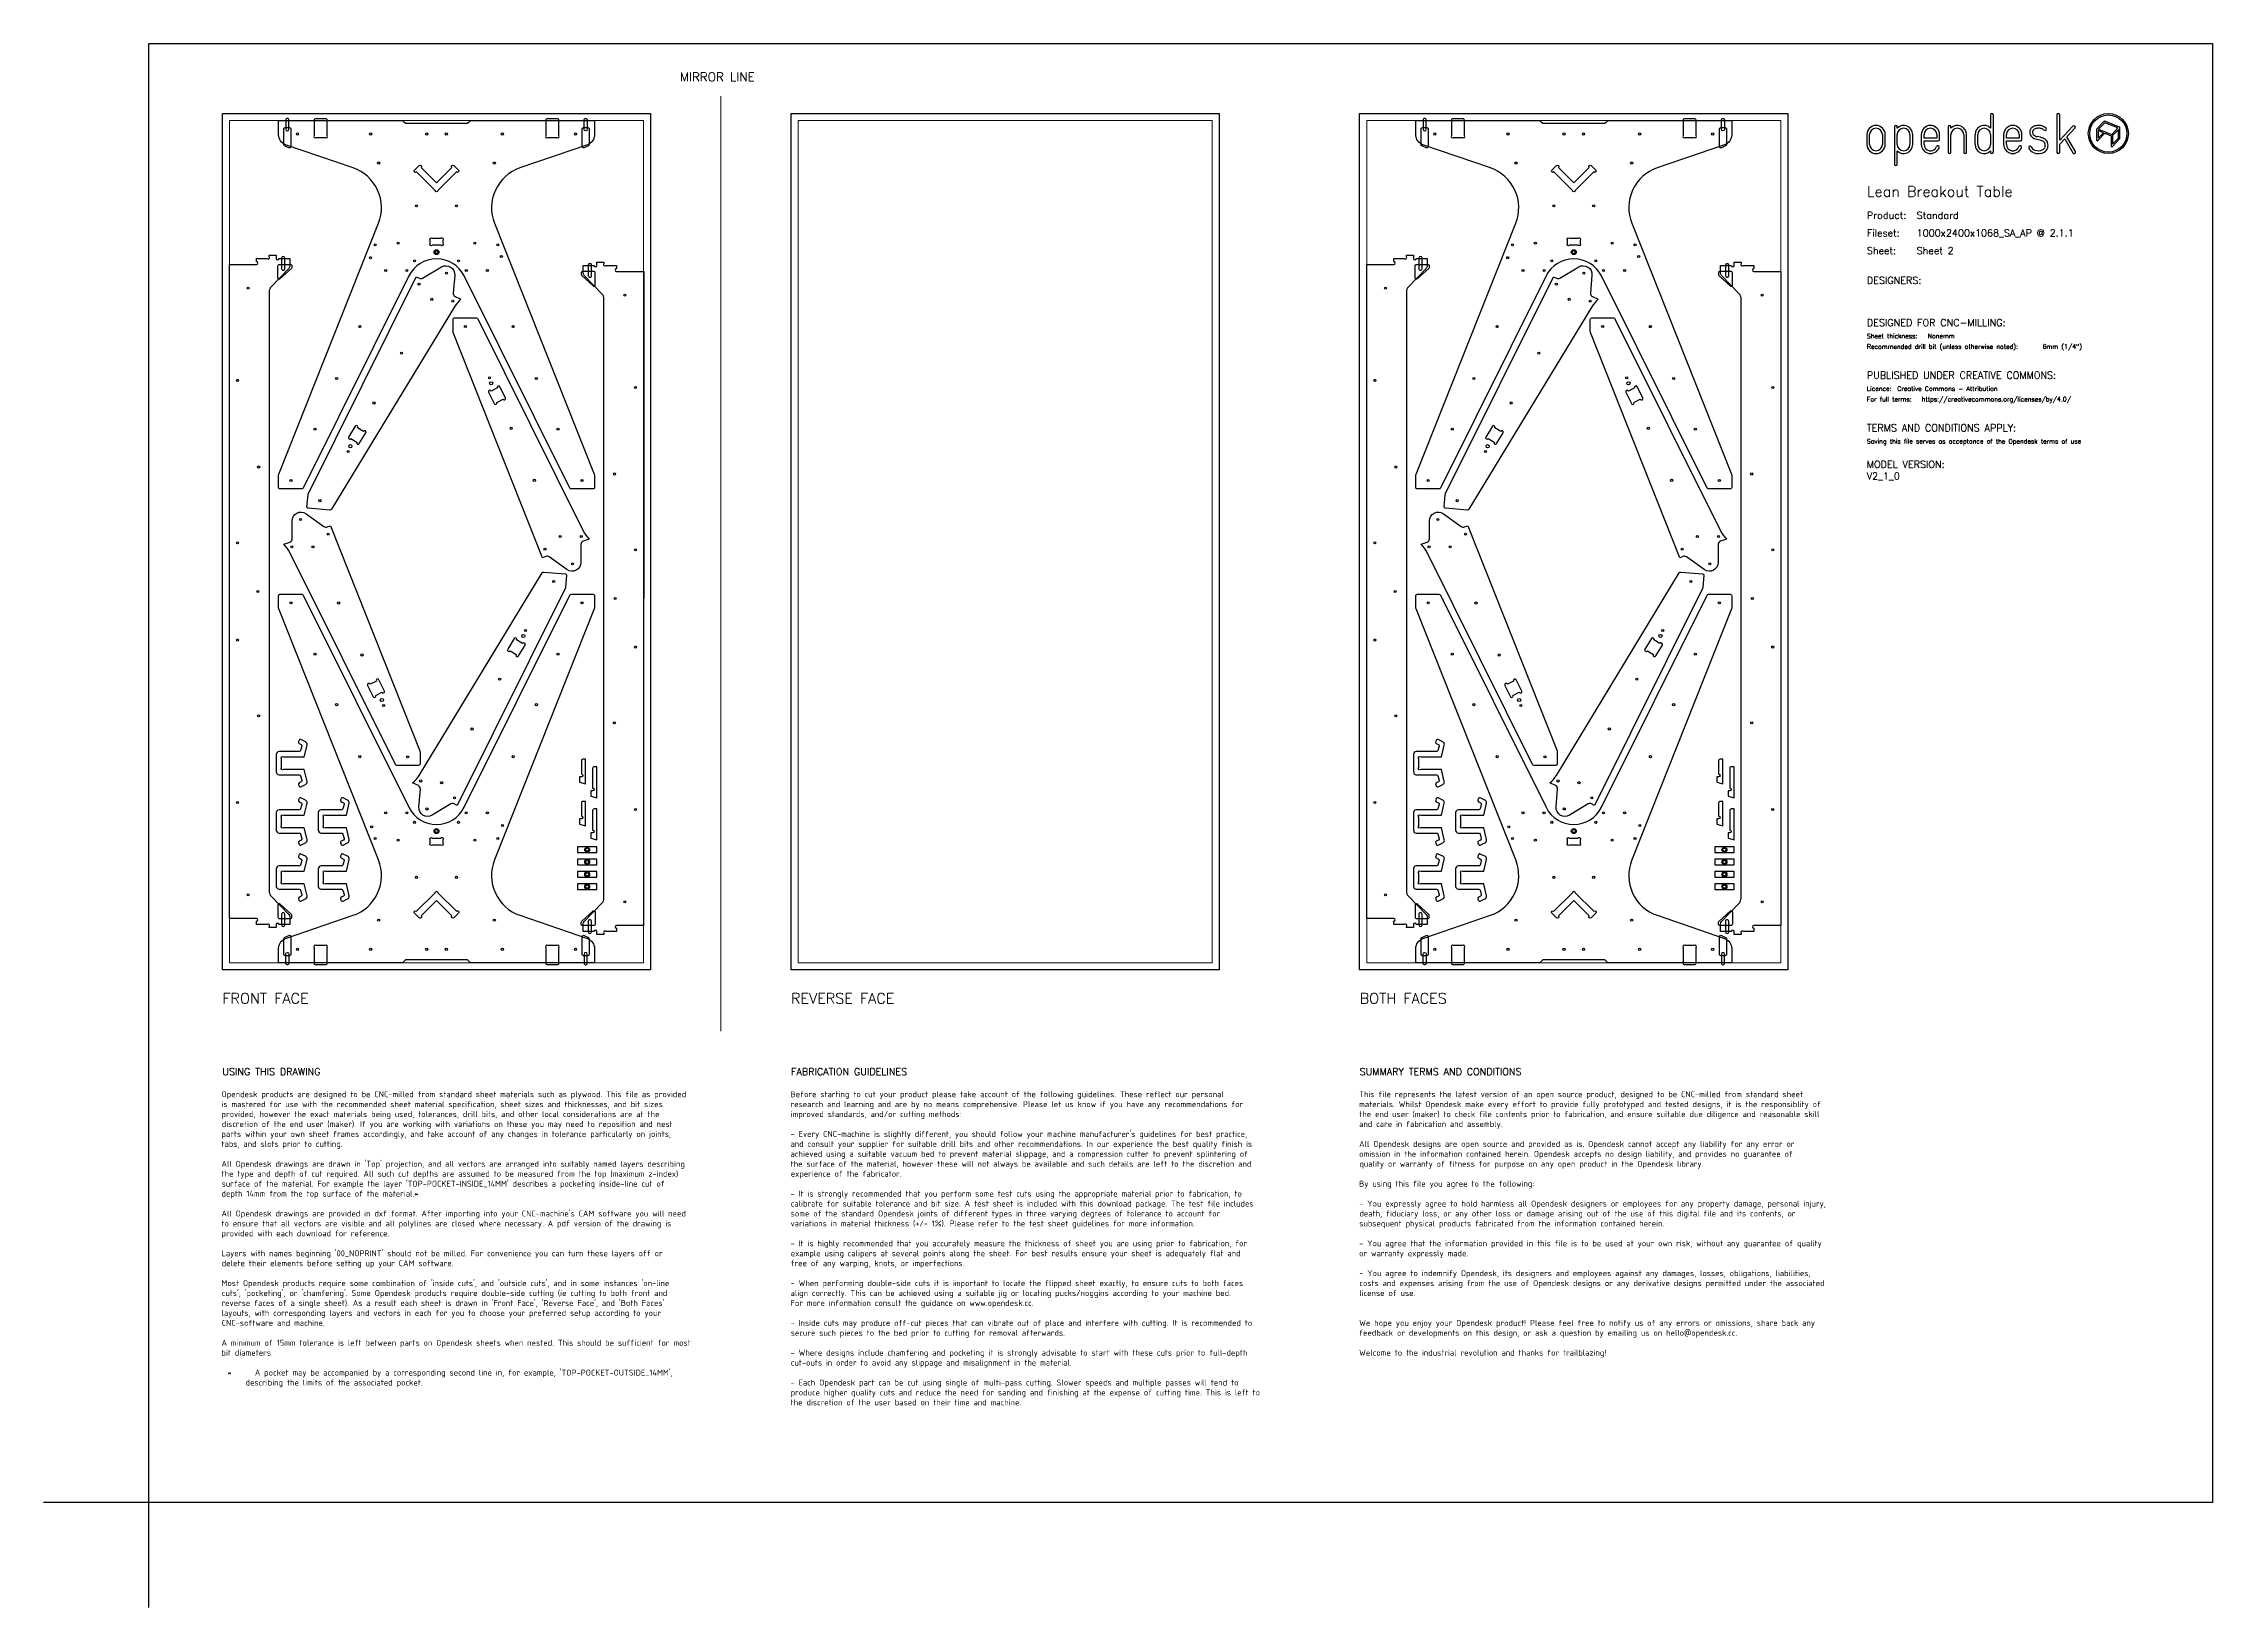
# Model space of a CAD drawing. Header units: millimetres. Extents: x -300 to 5880, y -300 to 4158.
import ezdxf
from ezdxf.enums import TextEntityAlignment as Align

# ---------------------------------------------------------------- set-up
doc = ezdxf.new("R2010")
doc.units = ezdxf.units.MM
doc.layers.add('00-NOPRINT_TEXT', color=7, linetype='Continuous', lineweight=25)
doc.layers.add('00_NOPRINT_TOLERANCE', color=7, linetype='Continuous', lineweight=5)
for name, color, linetype, lineweight, true_color in [('BOARD_$TH-NOMINAL', 3, 'Continuous', 30, 0x00ff00), ('TOP-CUT-INSIDE_18.000MM', 1, 'Continuous', 25, 0xff1c00), ('TOP-CUT-OUTSIDE_18.000MM', 220, 'Continuous', 25, 0xff00d1), ('TOP-HOLE-6.000MM-DIAM_14.000MM', 220, 'Continuous', 25, 0xff00c7), ('TOP-HOLE-9.000MM-DIAM_14.000MM', 220, 'Continuous', 25, 0xff00c7), ('TOP-HOLE-9.000MM-DIAM_18.000MM', 3, 'Continuous', 25, 0x00ff0c), ('TOP-POCKET-INSIDE_12.000MM', 140, 'Continuous', 25, 0x00b1ff), ('TOP-POCKET-INSIDE_2.000MM', 110, 'Continuous', 25, 0x00ff94), ('TOP-POCKET-INSIDE_4.000MM', 160, 'Continuous', 25, 0x0026ff), ('TOP-POCKET-INSIDE_9.000MM', 60, 'Continuous', 25, 0xb0ff00)]:
    doc.layers.add(name, color=color, linetype=linetype, lineweight=lineweight, true_color=true_color)
doc.styles.add('OD-ISOCP-17_221', font='isocp.shx')
doc.styles.add('OD-ISOCP-17_222', font='isocp.shx')
doc.styles.add('OD-ISOCP-17_223', font='isocp.shx')
doc.styles.add('OD-ISOCP-17_224', font='isocp.shx')
doc.styles.add('OD-ISOCP-17_225', font='isocp.shx')
doc.styles.add('OD-ISOCP-17_226', font='isocp.shx')
doc.styles.add('OD-ISOCP-17_227', font='isocp.shx')
doc.styles.add('OD-ISOCP-17_228', font='isocp.shx')
doc.styles.add('OD-ISOCP-17_229', font='isocp.shx')
doc.styles.add('OD-ISOCP-17_230', font='isocp.shx')
doc.styles.add('OD-ISOCP-17_231', font='isocp.shx')
doc.styles.add('OD-ISOCP-17_232', font='isocp.shx')
doc.styles.add('OD-ISOCP-17_233', font='isocp.shx')
doc.styles.add('OD-ISOCP-17_234', font='isocp.shx')
doc.styles.add('OD-ISOCP-17_235', font='isocp.shx')
doc.styles.add('OD-ISOCP-17_236', font='isocp.shx')
doc.styles.add('OD-ISOCP-17_237', font='isocp.shx')
doc.styles.add('OD-ISOCP-17_238', font='isocp.shx')
doc.styles.add('OD-ISOCP-17_239', font='isocp.shx')
doc.styles.add('OD-ISOCP-17_240', font='isocp.shx')
doc.styles.add('OD-ISOCP-17_241', font='isocp.shx')
doc.styles.add('OD-ISOCP-17_242', font='isocp.shx')
doc.styles.add('OD-ISOCP-17_243', font='isocp.shx')
doc.styles.add('OD-ISOCP-17_244', font='isocp.shx')
doc.styles.add('OD-ISOCP-17_245', font='isocp.shx')
doc.styles.add('OD-ISOCP-17_246', font='isocp.shx')
doc.styles.add('OD-ISOCP-17_247', font='isocp.shx')
doc.styles.add('OD-ISOCP-17_248', font='isocp.shx')
doc.styles.add('OD-ISOCP-17_249', font='isocp.shx')
doc.styles.add('OD-ISOCP-17_250', font='isocp.shx')
doc.styles.add('OD-ISOCP-17_251', font='isocp.shx')
doc.styles.add('OD-ISOCP-17_252', font='isocp.shx')
doc.styles.add('OD-ISOCP-17_253', font='isocp.shx')
doc.styles.add('OD-ISOCP-17_254', font='isocp.shx')
doc.styles.add('OD-ISOCP-17_255', font='isocp.shx')
doc.styles.add('OD-ISOCP-17_256', font='isocp.shx')
doc.styles.add('OD-ISOCP-17_257', font='isocp.shx')
doc.styles.add('OD-ISOCP-17_258', font='isocp.shx')
doc.styles.add('OD-ISOCP-17_259', font='isocp.shx')
doc.styles.add('OD-ISOCP-17_260', font='isocp.shx')
doc.styles.add('OD-ISOCP-17_261', font='isocp.shx')
doc.styles.add('OD-ISOCP-17_262', font='isocp.shx')
doc.styles.add('OD-ISOCP-17_263', font='isocp.shx')
doc.styles.add('OD-ISOCP-17_264', font='isocp.shx')
doc.styles.add('OD-ISOCP-17_265', font='isocp.shx')
doc.styles.add('OD-ISOCP-17_266', font='isocp.shx')
doc.styles.add('OD-ISOCP-17_267', font='isocp.shx')
doc.styles.add('OD-ISOCP-17_268', font='isocp.shx')
doc.styles.add('OD-ISOCP-17_269', font='isocp.shx')
doc.styles.add('OD-ISOCP-17_270', font='isocp.shx')
doc.styles.add('OD-ISOCP-17_271', font='isocp.shx')
doc.styles.add('OD-ISOCP-17_272', font='isocp.shx')
doc.styles.add('OD-ISOCP-17_273', font='isocp.shx')
doc.styles.add('OD-ISOCP-17_274', font='isocp.shx')
doc.styles.add('OD-ISOCP-17_275', font='isocp.shx')
doc.styles.add('OD-ISOCP-17_276', font='isocp.shx')
doc.styles.add('OD-ISOCP-17_277', font='isocp.shx')
doc.styles.add('OD-ISOCP-17_278', font='isocp.shx')
doc.styles.add('OD-ISOCP-17_279', font='isocp.shx')
doc.styles.add('OD-ISOCP-17_280', font='isocp.shx')
doc.styles.add('OD-ISOCP-17_281', font='isocp.shx')
doc.styles.add('OD-ISOCP-17_282', font='isocp.shx')
doc.styles.add('OD-ISOCP-17_283', font='isocp.shx')
doc.styles.add('OD-ISOCP-17_284', font='isocp.shx')
doc.styles.add('OD-ISOCP-17_285', font='isocp.shx')
doc.styles.add('OD-ISOCP-17_286', font='isocp.shx')
doc.styles.add('OD-ISOCP-17_287', font='isocp.shx')
doc.styles.add('OD-ISOCP-17_288', font='isocp.shx')
doc.styles.add('OD-SIMPLEX-13_86', font='simplex.shx')
doc.styles.add('OD-SIMPLEX-20_82', font='simplex.shx')
doc.styles.add('OD-SIMPLEX-20_86', font='simplex.shx')
doc.styles.add('OD-SIMPLEX-20_87', font='simplex.shx')
doc.styles.add('OD-SIMPLEX-20_88', font='simplex.shx')
doc.styles.add('OD-SIMPLEX-25_89', font='simplex.shx')
doc.styles.add('OD-SIMPLEX-30_83', font='simplex.shx')
doc.styles.add('OD-SIMPLEX-30_87', font='simplex.shx')
doc.styles.add('OD-SIMPLEX-30_88', font='simplex.shx')
doc.styles.add('OD-SIMPLEX-30_89', font='simplex.shx')

# ---------------------------------------------------------------- blocks, each defined once
blk = doc.blocks.new('Borders Opendesk_7')
at = {"layer": '00-NOPRINT_TEXT'}
for p, q in [((0, 4158), (5880, 4158)), ((0, 0), (0, 4158)), ((5880, 4158), (5880, 0)), ((4895, 3898), (4895, 3870.1)), ((4902.9, 3870.1), (4902.9, 3898)), ((4939.3, 3898), (4939.3, 3870.1)), ((4947.3, 3870.1), (4947.3, 3898)), ((4973.4, 3920.1), (4973.4, 3814.1)), ((4981.3, 3916.7), (4981.3, 3920.1)), ((4981.3, 3870.1), (4981.3, 3898)), ((5017.7, 3898), (5017.7, 3870.1)), ((5025.6, 3870.1), (5025.6, 3898)), ((5050, 3898), (5050, 3870.1)), ((5058, 3888.1), (5058, 3898)), ((5094.4, 3898), (5094.4, 3888.1)), ((5102.3, 3884.1), (5102.3, 3898)), ((5126.6, 3920.1), (5126.6, 3848)), ((5134.5, 3916.7), (5134.5, 3920.1)), ((5134.5, 3848), (5134.5, 3898)), ((5170.9, 3898), (5170.9, 3848)), ((5178.9, 3848), (5178.9, 3898)), ((5203, 3898), (5203, 3870.1)), ((5211, 3870.1), (5211, 3898)), ((5247.4, 3954), (5247.4, 3916.7)), ((5247.4, 3898), (5247.4, 3870.1)), ((5255.3, 3848), (5255.3, 3954)), ((5284.6, 3898), (5284.6, 3870.1)), ((5292.6, 3888.1), (5292.6, 3898)), ((5329, 3898), (5329, 3888.1)), ((5336.9, 3884.1), (5336.9, 3898)), ((5436.4, 3954), (5436.4, 3848)), ((5444.4, 3881.9), (5444.4, 3954)), ((5482.1, 3922), (5444.4, 3881.9)), ((5464.8, 3892.1), (5487.9, 3916.6)), ((5549.5, 3912.6), (5549.5, 3882.2)), ((5570.5, 3935.8), (5550.1, 3914)), ((5553.1, 3880.8), (5572.9, 3901.9)), ((5553.7, 3909.6), (5553.7, 3887.4)), ((5568.8, 3903.5), (5553.7, 3909.6)), ((5553.7, 3887.4), (5568.8, 3903.5)), ((5572.6, 3931.9), (5555.2, 3913.4)), ((5555.2, 3913.4), (5592.6, 3898.3)), ((5610, 3916.9), (5572.6, 3931.9)), ((5614.4, 3919.6), (5572.8, 3936.3)), ((5572.9, 3901.9), (5591.1, 3894.5)), ((5591.1, 3894.5), (5591.1, 3865.5)), ((5592.6, 3898.3), (5610, 3916.9)), ((5611.5, 3912.4), (5595.2, 3895.1)), ((5595.2, 3895.1), (5595.2, 3870.7)), ((5611.5, 3888.1), (5611.5, 3912.4)), ((5615.7, 3887.3), (5615.7, 3917.6)), ((4981.3, 3814.1), (4981.3, 3851.4)), ((5094.4, 3888.1), (5058, 3888.1)), ((5058, 3870.1), (5058, 3880.1)), ((5058, 3880.1), (5098.3, 3880.1)), ((5247.4, 3851.4), (5247.4, 3848)), ((5329, 3888.1), (5292.6, 3888.1)), ((5292.6, 3870.1), (5292.6, 3880.1)), ((5292.6, 3880.1), (5332.9, 3880.1)), ((5444.4, 3870.4), (5459.1, 3886)), ((5444.4, 3848), (5444.4, 3870.4)), ((5459.1, 3886), (5482.1, 3846)), ((5489, 3850), (5464.8, 3892.1)), ((5594.7, 3864.1), (5615.1, 3885.8)), ((5595.2, 3870.7), (5611.5, 3888.1)), ((0, 0), (-300, 0)), ((0, -300), (0, 0)), ((5880, 0), (0, 0))]:
    blk.add_line(p, q, dxfattribs=at)
for radius in [57, 52.9]:
    blk.add_circle((5582.9, 3901), radius, dxfattribs=at)
for centre, radius, start, end in [((5251.3, 3954), 3.97, 0, 180), ((5440.4, 3954), 3.97, 0, 180), ((4921.1, 3898), 26.1, 0, 180), ((4921.1, 3898), 18.2, 0, 180), ((4977.3, 3920.1), 3.97, 0, 180), ((4999.5, 3898), 26.1, 0, 134.13157), ((4999.5, 3898), 18.2, 0, 180), ((5076.2, 3898), 26.1, 0, 180), ((5076.2, 3898), 18.2, 0, 180), ((5130.6, 3920.1), 3.97, 0, 180), ((5152.7, 3898), 26.1, 0, 134.13157), ((5152.7, 3898), 18.2, 0, 180), ((5229.2, 3898), 26.1, 45.86843, 180), ((5229.2, 3898), 18.2, 0, 180), ((5310.8, 3898), 26.1, 0, 180), ((5310.8, 3898), 18.2, 0, 180), ((5377.2, 3904.5), 18.3, 167.09639, 235.84532), ((5375.9, 3904.8), 16.9, 150.51394, 167.04891), ((5377.5, 3903.4), 19, 138.98821, 149.26699), ((5377.5, 3903.4), 19, 127.9168, 138.98821), ((5380.5, 3899.5), 24, 111.70118, 127.9168), ((5377.2, 3904.5), 10.3, 167.96032, 235.86134), ((5375.9, 3904.8), 8.99, 151.05191, 168.02381), ((5377.5, 3903.4), 11.1, 138.98821, 148.80915), ((5377.5, 3903.4), 11.1, 127.9168, 138.98821), ((5380.5, 3899.5), 16, 111.70118, 127.9168), ((5382, 3911.6), 18.9, 235.85111, 248.09121), ((5383.5, 3891.9), 32.1, 90, 111.70118), ((5383.5, 3891.9), 24.2, 90, 111.70118), ((5388.7, 3928.4), 37, 248.09121, 257.53847), ((5383.5, 3878.8), 45.3, 80.71035, 90), ((5383.5, 3878.8), 37.3, 80.71035, 90), ((5385.9, 3893.2), 22.7, 71.50348, 80.71035), ((5385.9, 3893.2), 30.7, 71.50348, 80.71035), ((5387.1, 3896.7), 19, 61.03556, 71.50348), ((5387.1, 3896.7), 26.9, 61.03556, 71.50348), ((5387.1, 3896.7), 19, 46.7983, 61.03556), ((5387.1, 3896.7), 26.9, 46.7983, 61.03556), ((5402.8, 3913.5), 3.97, 226.7983, 46.7983), ((5485, 3919.3), 3.97, 316.71352, 136.71352), ((5551.6, 3912.6), 2.06, 136.76961, 180), ((5572, 3934.4), 2.06, 68.07144, 136.76961), ((5613.6, 3917.6), 2.06, 0, 68.07144), ((4921.1, 3870.1), 26.1, 180, 0), ((4921.1, 3870.1), 18.2, 180, 0), ((4999.5, 3870.1), 18.2, 180, 0), ((4999.5, 3870.1), 26.1, 225.86843, 0), ((5076.2, 3870.1), 26.1, 180, 340.02575), ((5076.2, 3870.1), 18.2, 180, 340.02575), ((5097, 3862.6), 3.97, 340.02575, 160.02575), ((5098.3, 3884.1), 3.97, 270, 0), ((5130.6, 3848), 3.97, 180, 0), ((5174.9, 3848), 3.97, 180, 0), ((5229.2, 3870.1), 26.1, 180, 314.13157), ((5229.2, 3870.1), 18.2, 180, 0), ((5251.3, 3848), 3.97, 180, 0), ((5310.8, 3870.1), 26.1, 180, 340.02575), ((5310.8, 3870.1), 18.2, 180, 340.02575), ((5331.6, 3862.6), 3.97, 340.02575, 160.02575), ((5332.9, 3884.1), 3.97, 270, 0), ((5359.7, 3861.7), 3.97, 24.78597, 204.78597), ((5380.2, 3871.2), 26.6, 204.78597, 247.9544), ((5380.2, 3871.2), 18.7, 204.78597, 247.9544), ((5382, 3911.6), 26.9, 235.85111, 248.09121), ((5383.5, 3879.3), 35.4, 247.9544, 298.20261), ((5388.7, 3928.4), 44.9, 248.09121, 257.53847), ((5383.5, 3879.3), 27.4, 247.9544, 298.20261), ((5300, 3526.6), 366.5, 76.19474, 77.53847), ((5300, 3526.6), 374.5, 76.19474, 77.53847), ((5372.7, 3822.5), 61.9, 69.1442, 76.19474), ((5372.7, 3822.5), 69.8, 69.1442, 76.19474), ((5389.5, 3866.6), 14.6, 38.92909, 69.1442), ((5390.6, 3866.1), 12.5, 298.20261, 343.80333), ((5389.5, 3866.6), 22.5, 38.92909, 69.1442), ((5390.6, 3866.1), 20.4, 298.20261, 343.80333), ((5393.9, 3870.2), 8.99, 17.58344, 38.92909), ((5385.6, 3867.6), 17.6, 343.80333, 17.58344), ((5393.9, 3870.2), 16.9, 17.58344, 38.92909), ((5385.6, 3867.6), 25.5, 343.80333, 17.58344), ((5440.4, 3848), 3.97, 180, 0), ((5485.5, 3848), 3.97, 209.84173, 29.84173), ((5551.6, 3882.2), 2.06, 180, 316.76961), ((5593.2, 3865.5), 2.06, 180, 316.76961), ((5613.6, 3887.3), 2.06, 316.76961, 0), ((4977.3, 3814.1), 3.97, 180, 0)]:
    blk.add_arc(centre, radius, start, end, dxfattribs=at)
at = {"layer": '00_NOPRINT_TOLERANCE', "ltscale": 0.379202}
for p, q in [((210, 3958), (1430, 3958)), ((210, 1518), (210, 3958)), ((1430, 3958), (1430, 1518)), ((1830, 3958), (3050, 3958)), ((1830, 1518), (1830, 3958)), ((3050, 3958), (3050, 1518)), ((3450, 3958), (4670, 3958)), ((3450, 1518), (3450, 3958)), ((4670, 3958), (4670, 1518)), ((1430, 1518), (210, 1518)), ((3050, 1518), (1830, 1518)), ((4670, 1518), (3450, 1518))]:
    blk.add_line(p, q, dxfattribs=at)
at = {"layer": '00_NOPRINT_TOLERANCE', "ltscale": 0.379043}
blk.add_line((1630, 1343.2), (1630, 4008), dxfattribs=at)
at = {"layer": '00_NOPRINT_TOLERANCE', "ltscale": 0.380876}
for p, q in [((230, 3938), (1410, 3938)), ((1850, 3938), (3030, 3938)), ((3470, 3938), (4650, 3938)), ((1410, 1538), (230, 1538)), ((3030, 1538), (1850, 1538)), ((4650, 1538), (3470, 1538))]:
    blk.add_line(p, q, dxfattribs=at)
at = {"layer": '00_NOPRINT_TOLERANCE', "ltscale": 0.380023}
for p, q in [((230, 1538), (230, 3938)), ((1410, 3938), (1410, 1538)), ((1850, 1538), (1850, 3938)), ((3030, 3938), (3030, 1538)), ((3470, 1538), (3470, 3938)), ((4650, 3938), (4650, 1538))]:
    blk.add_line(p, q, dxfattribs=at)
at = {"layer": 'BOARD_$TH-NOMINAL'}
for p, q in [((210, 3958), (1430, 3958)), ((210, 1518), (210, 3958)), ((1430, 3958), (1430, 1518)), ((1830, 3958), (3050, 3958)), ((1830, 1518), (1830, 3958)), ((3050, 3958), (3050, 1518)), ((3450, 3958), (4670, 3958)), ((3450, 1518), (3450, 3958)), ((4670, 3958), (4670, 1518)), ((1430, 1518), (210, 1518)), ((3050, 1518), (1830, 1518)), ((4670, 1518), (3450, 1518))]:
    blk.add_line(p, q, dxfattribs=at)
at = {"layer": '00-NOPRINT_TEXT'}
for s, height, style, p in [('MIRROR LINE', 25, 'OD-SIMPLEX-25_89', (1513.3, 4049.9)), ('Lean Breakout Table', 30, 'OD-SIMPLEX-30_83', (4895, 3720.9)), ('Product:', 20, 'OD-SIMPLEX-20_82', (4895, 3657.9)), ('Standard', 20, 'OD-SIMPLEX-20_82', (5036.9, 3657.9)), ('Fileset:', 20, 'OD-SIMPLEX-20_82', (4895, 3607.7)), ('1000x2400x1068_SA_AP @ 2.1.1', 20, 'OD-SIMPLEX-20_82', (5036.9, 3607.6)), ('Sheet:', 20, 'OD-SIMPLEX-20_82', (4895, 3557.4)), ('Sheet 2', 20, 'OD-SIMPLEX-20_82', (5036.9, 3557.5)), ('DESIGNERS:', 20, 'OD-SIMPLEX-20_82', (4895, 3472.4)), ('DESIGNED FOR CNC-MILLING:', 20, 'OD-SIMPLEX-20_82', (4895, 3352.4)), ('Sheet thickness:', 13, 'OD-SIMPLEX-13_86', (4895, 3317.4)), ('Recommended drill bit (unless otherwise noted):', 13, 'OD-SIMPLEX-13_86', (4895, 3287.4)), ('Nonemm', 13, 'OD-SIMPLEX-13_86', (5068.3, 3317.4)), ('6mm (1/4")', 13, 'OD-SIMPLEX-13_86', (5395.5, 3287.4)), ('PUBLISHED UNDER CREATIVE COMMONS:', 20, 'OD-SIMPLEX-20_82', (4895, 3202.4)), ('Licence:', 13, 'OD-SIMPLEX-13_86', (4895, 3167.4)), ('Creative Commons - Attribution', 13, 'OD-SIMPLEX-13_86', (4981.5, 3167.4)), ('https://creativecommons.org/licenses/by/4.0/', 13, 'OD-SIMPLEX-13_86', (5051.1, 3137.4)), ('For full terms:', 13, 'OD-SIMPLEX-13_86', (4895, 3137.4)), ('TERMS AND CONDITIONS APPLY:', 20, 'OD-SIMPLEX-20_82', (4895, 3052.3)), ('Saving this file serves as acceptance of the Opendesk terms of use ', 13, 'OD-SIMPLEX-13_86', (4895, 3017.3))]:
    blk.add_text(s, height=height, dxfattribs=dict(at, style=style)).set_placement(p)
at = {"layer": '00-NOPRINT_TEXT', "color": 7}
for s, height, style, p in [('FRONT FACE', 30, 'OD-SIMPLEX-30_89', (210, 1451.3)), ('REVERSE FACE', 30, 'OD-SIMPLEX-30_88', (1830, 1451.3)), ('BOTH FACES', 30, 'OD-SIMPLEX-30_87', (3450, 1451.3)), ('USING THIS DRAWING', 20, 'OD-SIMPLEX-20_88', (210, 1237.4)), ('FABRICATION GUIDELINES', 20, 'OD-SIMPLEX-20_87', (1830, 1237.4)), ('SUMMARY TERMS AND CONDITIONS', 20, 'OD-SIMPLEX-20_86', (3450, 1237.4))]:
    blk.add_text(s, height=height, dxfattribs=dict(at, style=style)).set_placement(p, align=Align.TOP_LEFT)
for s, style, p in [('Opendesk products are designed to be CNC-milled from standard sheet materials such as plywood. This file as provided', 'OD-ISOCP-17_265', (207.4, 1154.7)), ('is mastered for use with the recommended sheet material specification, sheet sizes and thicknesses, and bit sizes', 'OD-ISOCP-17_266', (207.4, 1126.3)), ('provided, however the exact materials being used, tolerances, drill bits, and other local considerations are at the', 'OD-ISOCP-17_267', (207.4, 1098)), ('research and learning and are by no means comprehensive. Please let us know if you have any recommendations for', 'OD-ISOCP-17_241', (1828.7, 1126.3)), ('Before starting to cut your product please take account of the following guidelines. These reflect our personal', 'OD-ISOCP-17_240', (1828.7, 1154.7)), ('improved standards, and/or cutting methods:', 'OD-ISOCP-17_242', (1828.7, 1098)), ('the end user (maker) to check file contents prior to fabrication, and ensure suitable due diligence and reasonable skill', 'OD-ISOCP-17_223', (3448.5, 1098)), ('This file represents the latest version of an open source product, designed to be CNC-milled from standard sheet', 'OD-ISOCP-17_221', (3448.5, 1154.7)), ('materials. Whilst Opendesk make every effort to provide fully prototyped and tested designs, it is the responsiblity of', 'OD-ISOCP-17_222', (3448.5, 1126.3)), ('parts within your own sheet frames accordingly, and take account of any changes in tolerance particularly on joints,', 'OD-ISOCP-17_269', (207.4, 1041.3)), ('discretion of the end user (maker). If you are working with variations on these you may need to reposition and nest', 'OD-ISOCP-17_268', (208.1, 1069.7)), ("- Every CNC-machine is slightly different, you should follow your machine manufacturer's guidelines for best practice,", 'OD-ISOCP-17_243', (1828.7, 1041.3)), ('and care in fabrication and assembly.', 'OD-ISOCP-17_224', (3448.5, 1069.7)), ('tabs, and slots prior to cutting.', 'OD-ISOCP-17_270', (207.4, 1013)), ('and consult your supplier for suitable drill bits and other recommendations. In our experience the best quality finish is', 'OD-ISOCP-17_244', (1828.7, 1013)), ('achieved using a suitable vacuum bed to prevent material slippage, and a compression cutter to prevent splintering of', 'OD-ISOCP-17_245', (1828.7, 984.7)), ('All Opendesk designs are open source and provided as is. Opendesk cannot accept any liability for any error or', 'OD-ISOCP-17_225', (3448.5, 1013)), ('omission in the information contained herein. Opendesk accepts no design liability, and provides no guarantee of', 'OD-ISOCP-17_226', (3448.5, 984.7)), ('the type and depth of cut required. All such cut depths are assumed to be measured from the top (maximum z-index)', 'OD-ISOCP-17_272', (207.4, 928)), ("All Opendesk drawings are drawn in 'Top' projection, and all vectors are arranged into suitably named layers describing", 'OD-ISOCP-17_271', (207.4, 956.3)), ('the surface of the material, however these will not always be available and such details are left to the discretion and', 'OD-ISOCP-17_246', (1828.7, 956.3)), ('experience of the fabricator.', 'OD-ISOCP-17_247', (1829.2, 928)), ('quality or warranty of fitness for purpose on any open product in the Opendesk library.', 'OD-ISOCP-17_227', (3449.1, 956.3)), ('depth 14mm from the top surface of the material.*', 'OD-ISOCP-17_274', (207.4, 871.3)), ("surface of the material. For example the layer 'TOP-POCKET-INSIDE_14MM' describes a pocketing inside-line cut of", 'OD-ISOCP-17_273', (208, 899.7)), ('- It is strongly recommended that you perform some test cuts using the appropriate material prior to fabrication, to', 'OD-ISOCP-17_248', (1828.7, 871.3)), ('By using this file you agree to the following:', 'OD-ISOCP-17_228', (3448.5, 899.7)), ('to ensure that all vectors are visible and all polylines are closed where necessary. A pdf version of the drawing is', 'OD-ISOCP-17_276', (207.4, 786.3)), ("All Opendesk drawings are provided in dxf format. After importing into your CNC-machine's CAM software you will need", 'OD-ISOCP-17_275', (207.4, 814.7)), ('variations in material thickness (+/- 1%). Please refer to the test sheet guidelines for more information.', 'OD-ISOCP-17_251', (1828.7, 786.3)), ('some of the standard Opendesk joints of different types in three varying degrees of tolerance to account for', 'OD-ISOCP-17_250', (1829.2, 814.7)), ('calibrate for suitable tolerance and bit size. A test sheet is included with this download package. The test file includes', 'OD-ISOCP-17_249', (1829.3, 843)), ('- You expressly agree to hold harmless all Opendesk designers or employees for any property damage, personal injury,', 'OD-ISOCP-17_229', (3448.5, 843)), ('subsequent physical products fabricated from the information contained herein.', 'OD-ISOCP-17_231', (3449, 786.3)), ('death, fiduciary loss, or any other loss or damage arising out of the use of this digital file and its contents, or', 'OD-ISOCP-17_230', (3449.1, 814.7)), ('provided with each download for reference.', 'OD-ISOCP-17_277', (207.4, 758)), ('- It is highly recommended that you accurately measure the thickness of sheet you are using prior to fabrication, for', 'OD-ISOCP-17_252', (1828.7, 729.7)), ('- You agree that the information provided in this file is to be used at your own risk, without any guarantee of quality', 'OD-ISOCP-17_232', (3448.5, 729.7)), ("Layers with names beginning '00_NOPRINT' should not be milled. For convenience you can turn these layers off or", 'OD-ISOCP-17_278', (207.4, 701.3)), ('delete their elements before setting up your CAM software.', 'OD-ISOCP-17_279', (208.1, 673)), ('free of any warping, knots, or imperfections.', 'OD-ISOCP-17_254', (1828.7, 673)), ('example using calipers at several points along the sheet. For best results ensure your sheet is adequately flat and', 'OD-ISOCP-17_253', (1829.2, 701.3)), ('or warranty expressly made.', 'OD-ISOCP-17_233', (3448.5, 701.3)), ("Most Opendesk products require some combination of 'inside cuts', and 'outside cuts', and in some instances 'on-line", 'OD-ISOCP-17_280', (207.4, 616.3)), ('- When performing double-side cuts it is important to locate the flipped sheet exactly, to ensure cuts to both faces', 'OD-ISOCP-17_255', (1828.7, 616.3)), ('- You agree to indemnify Opendesk, its designers and employees against any damages, losses, obligations, liabilities,', 'OD-ISOCP-17_234', (3448.5, 644.7)), ('costs and expenses arising from the use of Opendesk designs or any derivative designs permitted under the associated', 'OD-ISOCP-17_235', (3449.1, 616.3)), ("reverse faces of a single sheet). As a result each sheet is drawn in 'Front Face', 'Reverse Face', and 'Both Faces'", 'OD-ISOCP-17_282', (207.4, 559.7)), ("cuts', 'pocketing', or 'chamfering'. Some Opendesk products require double-side cutting (ie cutting to both front and", 'OD-ISOCP-17_281', (208.1, 588)), ('align correctly. This can be achieved using a suitable jig or locating pucks/noggins according to your machine bed.', 'OD-ISOCP-17_256', (1828.7, 588)), ('For more information consult the guidance on www.opendesk.cc.', 'OD-ISOCP-17_257', (1828.7, 559.7)), ('license of use.', 'OD-ISOCP-17_236', (3448.8, 588)), ('layouts, with corresponding layers and vectors in each for you to choose your preferred setup according to your', 'OD-ISOCP-17_283', (207.8, 531.3)), ('CNC-software and machine.', 'OD-ISOCP-17_284', (208.2, 503)), ('- Inside cuts may produce off-cut pieces that can vibrate out of place and interfere with cutting. It is recommended to', 'OD-ISOCP-17_258', (1828.7, 503)), ('We hope you enjoy your Opendesk product! Please feel free to notify us of any errors or omissions, share back any', 'OD-ISOCP-17_237', (3448.5, 503)), ('A minimum of 15mm tolerance is left between parts on Opendesk sheets when nested. This should be sufficient for most', 'OD-ISOCP-17_285', (207.4, 446.3)), ('bit diameters.', 'OD-ISOCP-17_286', (207.4, 418)), ('- Where designs include chamfering and pocketing it is strongly advisable to start with these cuts prior to full-depth', 'OD-ISOCP-17_260', (1828.7, 418)), ('secure such pieces to the bed prior to cutting for removal afterwards.', 'OD-ISOCP-17_259', (1829.2, 474.7)), ('Welcome to the industrial revolution and thanks for trailblazing!', 'OD-ISOCP-17_239', (3448.5, 418)), ('feedback or developments on this design, or ask a question by emailing us on hello@opendesk.cc.', 'OD-ISOCP-17_238', (3448.5, 474.7)), ("*      A pocket may be accompanied by a corresponding second line in, for example, 'TOP-POCKET-OUTSIDE_14MM',", 'OD-ISOCP-17_287', (224.4, 361.3)), ('cut-outs in order to avoid any slippage and misalignment in the material.', 'OD-ISOCP-17_261', (1829.3, 389.7)), ('describing the limits of the associated pocket.', 'OD-ISOCP-17_288', (276.1, 333)), ('- Each Opendesk part can be cut using single of multi-pass cutting. Slower speeds and multiple passes will tend to', 'OD-ISOCP-17_262', (1828.7, 333)), ('produce higher quality cuts and reduce the need for sanding and finishing at the expense of cutting time. This is left to', 'OD-ISOCP-17_263', (1828.7, 304.7)), ('the discretion of the user based on their time and machine.', 'OD-ISOCP-17_264', (1828.7, 276.3))]:
    blk.add_text(s, height=17, dxfattribs=dict(at, style=style)).set_placement(p)

msp = doc.modelspace()

# ---------------------------------------------------------------- linework, layer by layer
at = {"layer": 'TOP-CUT-INSIDE_18.000MM'}
for points in [[(770.4, 3810.1, -1), (776.1, 3804.5), (820, 3760.6), (863.9, 3804.5, -1), (869.6, 3810.1), (882.6, 3797.1, -1), (876.9, 3791.5), (824, 3738.6, -1), (816, 3738.6), (763.1, 3791.5, -1), (757.4, 3797.1), (770.4, 3810.1)], [(4010.4, 3810.1, -1), (4016.1, 3804.5), (4060, 3760.6), (4103.9, 3804.5, -1), (4109.6, 3810.1), (4122.6, 3797.1, -1), (4116.9, 3791.5), (4064, 3738.6, -1), (4056, 3738.6), (4003.1, 3791.5, -1), (3997.4, 3797.1), (4010.4, 3810.1)], [(869.6, 1665.9, -1), (863.9, 1671.5), (820, 1715.4), (776.1, 1671.5, -1), (770.4, 1665.9), (757.4, 1678.9, -1), (763.1, 1684.5), (816, 1737.4, -1), (824, 1737.4), (876.9, 1684.5, -1), (882.6, 1678.9), (869.6, 1665.9)], [(4109.6, 1665.9, -1), (4103.9, 1671.5), (4060, 1715.4), (4016.1, 1671.5, -1), (4010.4, 1665.9), (3997.4, 1678.9, -1), (4003.1, 1684.5), (4056, 1737.4, -1), (4064, 1737.4), (4116.9, 1684.5, -1), (4122.6, 1678.9), (4109.6, 1665.9)]]:
    msp.add_lwpolyline(points, format="xyb", dxfattribs=at)
for points in [[(993.4, 3176.1), (975.5, 3167.2, 1), (968.3, 3163.6), (984.4, 3131.4, 1), (991.5, 3134.9), (1009.5, 3143.9, 1), (1016.6, 3147.4), (1000.6, 3179.6, 1)], [(4233.4, 3176.1), (4215.5, 3167.2, 1), (4208.3, 3163.6), (4224.4, 3131.4, 1), (4231.5, 3134.9), (4249.5, 3143.9, 1), (4256.6, 3147.4), (4240.6, 3179.6, 1)], [(618.8, 3048.2, 1), (612, 3052.3), (594.9, 3062.7, 1), (588, 3066.8), (569.4, 3036.1, 1), (576.2, 3031.9), (593.3, 3021.5, 1), (600.1, 3017.4)], [(3858.8, 3048.2, 1), (3852, 3052.3), (3834.9, 3062.7, 1), (3828, 3066.8), (3809.4, 3036.1, 1), (3816.2, 3031.9), (3833.3, 3021.5, 1), (3840.1, 3017.4)], [(1022.8, 2431.1, 1), (1029.7, 2426.9), (1046.7, 2416.6, 1), (1053.6, 2412.4), (1072.3, 2443.2, 1), (1065.4, 2447.3), (1048.3, 2457.7, 1), (1041.5, 2461.9)], [(4262.8, 2431.1, 1), (4269.7, 2426.9), (4286.7, 2416.6, 1), (4293.6, 2412.4), (4312.3, 2443.2, 1), (4305.4, 2447.3), (4288.3, 2457.7, 1), (4281.5, 2461.9)], [(646.7, 2299.7), (664.6, 2308.6, 1), (671.8, 2312.2), (655.7, 2344.4, 1), (648.6, 2340.8), (630.7, 2331.9, 1), (623.5, 2328.4), (639.5, 2296.1, 1)], [(3886.7, 2299.7), (3904.6, 2308.6, 1), (3911.8, 2312.2), (3895.7, 2344.4, 1), (3888.6, 2340.8), (3870.7, 2331.9, 1), (3863.5, 2328.4), (3879.5, 2296.1, 1)]]:
    msp.add_lwpolyline(points, format="xyb", close=True, dxfattribs=at)
at = {"layer": 'TOP-CUT-OUTSIDE_18.000MM'}
for points in [[(1270, 2926.1), (1270, 2892, -0.414214), (1266, 2888), (1204.1, 2888, -0.284597), (1199.6, 2890.8), (898.8, 3495.2, 0.619359), (741.2, 3495.2), (440.4, 2890.8, -0.284597), (435.9, 2888), (374, 2888, -0.414214), (370, 2892), (370, 2926.1, -0.094786), (370.7, 2929.8), (654.8, 3645.3, 0.427838), (582.4, 3803), (390.2, 3869.2, -0.320072), (370, 3897.6), (370, 3938), (722.2, 3938, -0.198908), (725.3, 3936.7), (731.7, 3930.3), (908.3, 3930.3), (914.7, 3936.7, -0.198908), (917.8, 3938), (1270, 3938), (1270, 3897.6, -0.320072), (1249.8, 3869.2), (1057.6, 3803, 0.427838), (985.2, 3645.3), (1269.3, 2929.8, -0.094786), (1270, 2926.1)], [(4510, 2926.1), (4510, 2892, -0.414214), (4506, 2888), (4444.1, 2888, -0.284597), (4439.6, 2890.8), (4138.8, 3495.2, 0.619359), (3981.2, 3495.2), (3680.4, 2890.8, -0.284597), (3675.9, 2888), (3614, 2888, -0.414214), (3610, 2892), (3610, 2926.1, -0.094786), (3610.7, 2929.8), (3894.8, 3645.3, 0.427838), (3822.4, 3803), (3630.2, 3869.2, -0.320072), (3610, 3897.6), (3610, 3938), (3962.2, 3938, -0.198908), (3965.3, 3936.7), (3971.7, 3930.3), (4148.3, 3930.3), (4154.7, 3936.7, -0.198908), (4157.8, 3938), (4510, 3938), (4510, 3897.6, -0.320072), (4489.8, 3869.2), (4297.6, 3803, 0.427838), (4225.2, 3645.3), (4509.3, 2929.8, -0.094786), (4510, 2926.1)], [(402, 3525.7, -0.000836), (402, 3525.7), (402, 3523.6, -0.193299), (399.2, 3516.7), (348.9, 3464.1, 0.193361), (343.3, 3450.3), (343.3, 1741.7, 0.193361), (348.9, 1727.8), (399.2, 1675.3, -0.193299), (402, 1668.3), (402, 1666.3, -0.000836), (402, 1666.2), (402, 1647), (371.3, 1647, 0.995954), (363.3, 1647), (363.3, 1638), (343.3, 1638), (343.3, 1641.4, 1.000082), (337.6, 1647), (307, 1647), (307, 1656, 1), (307, 1664), (230, 1664), (230, 3528), (307, 3528, 1), (307, 3536), (307, 3545), (336.9, 3545, 1.000082), (343.3, 3549.8), (343.3, 3554), (363.3, 3554), (363.3, 3545, 0.995954), (371.3, 3545), (402, 3545), (402, 3525.7)], [(3642, 3525.7, -0.000836), (3642, 3525.7), (3642, 3523.6, -0.193299), (3639.2, 3516.7), (3588.9, 3464.1, 0.193361), (3583.3, 3450.3), (3583.3, 1741.7, 0.193361), (3588.9, 1727.8), (3639.2, 1675.3, -0.193299), (3642, 1668.3), (3642, 1666.3, -0.000836), (3642, 1666.2), (3642, 1647), (3611.3, 1647, 0.995954), (3603.3, 1647), (3603.3, 1638), (3583.3, 1638), (3583.3, 1641.4, 1.000082), (3577.6, 1647), (3547, 1647), (3547, 1656, 1), (3547, 1664), (3470, 1664), (3470, 3528), (3547, 3528, 1), (3547, 3536), (3547, 3545), (3576.9, 3545, 1.000082), (3583.3, 3549.8), (3583.3, 3554), (3603.3, 3554), (3603.3, 3545, 0.995954), (3611.3, 3545), (3642, 3545), (3642, 3525.7)], [(867, 3337.4), (867, 3371.5, -0.414214), (871, 3375.5), (933, 3375.5, -0.284597), (937.4, 3372.8), (1238.2, 2768.3, 0.080912), (1254.7, 2745.3), (1237.8, 2739.1, 0.314639), (1231.2, 2729.7), (1231.2, 2678.6, -0.610363), (1191.7, 2658.3), (1140.8, 2694.7, 0.25518), (1131.3, 2695.9), (1122.4, 2692.3), (867.7, 3333.7, -0.094786), (867, 3337.4)], [(4107, 3337.4), (4107, 3371.5, -0.414214), (4111, 3375.5), (4173, 3375.5, -0.284597), (4177.4, 3372.8), (4478.2, 2768.3, 0.080912), (4494.7, 2745.3), (4477.8, 2739.1, 0.314639), (4471.2, 2729.7), (4471.2, 2678.6, -0.610363), (4431.7, 2658.3), (4380.8, 2694.7, 0.25518), (4371.3, 2695.9), (4362.4, 2692.3), (4107.7, 3333.7, -0.094786), (4107, 3337.4)], [(773.1, 2104.2, -0.414214), (769.1, 2100.2), (707.2, 2100.2, -0.284597), (702.7, 2103), (401.9, 2707.5, 0.080912), (385.4, 2730.5), (402.3, 2736.7, 0.314639), (408.9, 2746.1), (408.9, 2797.1, -0.610363), (448.5, 2817.5), (499.3, 2781.1, 0.25518), (508.8, 2779.9), (517.7, 2783.4), (772.4, 2142.1, -0.094786), (773.1, 2138.4), (773.1, 2104.2)], [(4013.1, 2104.2, -0.414214), (4009.1, 2100.2), (3947.2, 2100.2, -0.284597), (3942.7, 2103), (3641.9, 2707.5, 0.080912), (3625.4, 2730.5), (3642.3, 2736.7, 0.314639), (3648.9, 2746.1), (3648.9, 2797.1, -0.610363), (3688.5, 2817.5), (3739.3, 2781.1, 0.25518), (3748.8, 2779.9), (3757.7, 2783.4), (4012.4, 2142.1, -0.094786), (4013.1, 2138.4), (4013.1, 2104.2)], [(1270, 1578.4), (1270, 1538), (917.8, 1538, -0.198908), (914.7, 1539.3), (908.3, 1545.7), (731.7, 1545.7), (725.3, 1539.3, -0.198908), (722.2, 1538), (370, 1538), (370, 1578.4, -0.320072), (390.2, 1606.8), (582.4, 1673, 0.427838), (654.8, 1830.7), (370.7, 2546.2, -0.094786), (370, 2549.9), (370, 2584, -0.414214), (374, 2588), (435.9, 2588, -0.284597), (440.4, 2585.2), (741.2, 1980.8, 0.619359), (898.8, 1980.8), (1199.6, 2585.2, -0.284597), (1204.1, 2588), (1266, 2588, -0.414214), (1270, 2584), (1270, 2549.9, -0.094786), (1269.3, 2546.2), (985.2, 1830.7, 0.427838), (1057.6, 1673), (1249.8, 1606.8, -0.320072), (1270, 1578.4)], [(4510, 1578.4), (4510, 1538), (4157.8, 1538, -0.198908), (4154.7, 1539.3), (4148.3, 1545.7), (3971.7, 1545.7), (3965.3, 1539.3, -0.198908), (3962.2, 1538), (3610, 1538), (3610, 1578.4, -0.320072), (3630.2, 1606.8), (3822.4, 1673, 0.427838), (3894.8, 1830.7), (3610.7, 2546.2, -0.094786), (3610, 2549.9), (3610, 2584, -0.414214), (3614, 2588), (3675.9, 2588, -0.284597), (3680.4, 2585.2), (3981.2, 1980.8, 0.619359), (4138.8, 1980.8), (4439.6, 2585.2, -0.284597), (4444.1, 2588), (4506, 2588, -0.414214), (4510, 2584), (4510, 2549.9, -0.094786), (4509.3, 2546.2), (4225.2, 1830.7, 0.427838), (4297.6, 1673), (4489.8, 1606.8, -0.320072), (4510, 1578.4)]]:
    msp.add_lwpolyline(points, format="xyb", dxfattribs=at)
for points in [[(770.9, 3488.5, 0.25518), (780.5, 3488.9), (834.1, 3520.9, -0.610363), (871.9, 3497.3), (867.6, 3446.4, 0.314639), (873.3, 3436.5), (889.7, 3428.9, 0.080912), (871.3, 3407.4), (521.1, 2830.2, -0.284597), (516.4, 2827.8), (454.7, 2833, -0.414214), (451, 2837.3), (453.9, 2871.4, -0.094786), (454.9, 2875), (762.3, 3492.8)], [(1296.9, 3430.3, 0.193361), (1291.3, 3444.1), (1240.9, 3496.7, -0.193299), (1238.1, 3503.7), (1238.1, 3505.7, -0.000836), (1238.1, 3505.8), (1238.1, 3525), (1268.9, 3525, 0.995954), (1276.9, 3525), (1276.9, 3534), (1296.9, 3534), (1296.9, 3530.6, 1.000082), (1302.6, 3525), (1333.2, 3525), (1333.2, 3516, 1), (1333.2, 3508), (1410.2, 3508), (1410, 1644), (1333, 1644, 1), (1333, 1636), (1333, 1627), (1303.1, 1627, 1.000082), (1296.7, 1622.2), (1296.7, 1618), (1276.7, 1618), (1276.7, 1627, 0.995954), (1268.7, 1627), (1238, 1627), (1238, 1646.2, -0.000836), (1238, 1646.3), (1238, 1648.4, -0.193299), (1240.8, 1655.3), (1291.2, 1707.9, 0.193361), (1296.7, 1721.7)], [(4010.9, 3488.5, 0.25518), (4020.5, 3488.9), (4074.1, 3520.9, -0.610363), (4111.9, 3497.3), (4107.6, 3446.4, 0.314639), (4113.3, 3436.5), (4129.7, 3428.9, 0.080912), (4111.3, 3407.4), (3761.1, 2830.2, -0.284597), (3756.4, 2827.8), (3694.7, 2833, -0.414214), (3691, 2837.3), (3693.9, 2871.4, -0.094786), (3694.9, 2875), (4002.3, 3492.8)], [(4536.9, 3430.3, 0.193361), (4531.3, 3444.1), (4480.9, 3496.7, -0.193299), (4478.1, 3503.7), (4478.1, 3505.7, -0.000836), (4478.1, 3505.8), (4478.1, 3525), (4508.9, 3525, 0.995954), (4516.9, 3525), (4516.9, 3534), (4536.9, 3534), (4536.9, 3530.6, 1.000082), (4542.6, 3525), (4573.2, 3525), (4573.2, 3516, 1), (4573.2, 3508), (4650.2, 3508), (4650, 1644), (4573, 1644, 1), (4573, 1636), (4573, 1627), (4543.1, 1627, 1.000082), (4536.7, 1622.2), (4536.7, 1618), (4516.7, 1618), (4516.7, 1627, 0.995954), (4508.7, 1627), (4478, 1627), (4478, 1646.2, -0.000836), (4478, 1646.3), (4478, 1648.4, -0.193299), (4480.8, 1655.3), (4531.2, 1707.9, 0.193361), (4536.7, 1721.7)], [(1187.8, 2607.9, -0.094786), (1186.7, 2604.3), (879.3, 1986.4), (870.7, 1990.7, 0.25518), (861.2, 1990.4), (807.5, 1958.3, -0.610363), (769.8, 1981.9), (774, 2032.8, 0.314639), (768.3, 2042.7), (751.9, 2050.3, 0.080912), (770.3, 2071.8), (1120.6, 2649, -0.284597), (1125.3, 2651.4), (1187, 2646.2, -0.414214), (1190.6, 2641.9)], [(4427.8, 2607.9, -0.094786), (4426.7, 2604.3), (4119.3, 1986.4), (4110.7, 1990.7, 0.25518), (4101.2, 1990.4), (4047.5, 1958.3, -0.610363), (4009.8, 1981.9), (4014, 2032.8, 0.314639), (4008.3, 2042.7), (3991.9, 2050.3, 0.080912), (4010.3, 2071.8), (4360.6, 2649, -0.284597), (4365.3, 2651.4), (4427, 2646.2, -0.414214), (4430.6, 2641.9)], [(383.8, 2124.6), (443.3, 2124.6), (451.1, 2158.4, 0.349472), (446.8, 2167.3), (433.7, 2173.7, 0.421033), (428.3, 2171.8), (426.6, 2168, 0.39813), (428.4, 2162.8), (434.7, 2159.5, -0.360041), (436.6, 2154.8), (432.9, 2142.4, -0.330121), (429.1, 2139.6), (371.3, 2139.6, 0.414214), (363.3, 2131.6), (363.3, 2081.6, 0.414214), (371.3, 2073.6), (429.1, 2073.6, -0.330121), (432.9, 2070.7), (436.6, 2058.4, -0.360041), (434.7, 2053.6), (428.4, 2050.3, 0.39813), (426.6, 2045.1), (428.3, 2041.4, 0.421033), (433.7, 2039.4), (446.8, 2045.8, 0.349472), (451.1, 2054.8), (443.3, 2088.6), (383.8, 2088.6, -1), (378.3, 2094.4), (378.3, 2118.7, -1)], [(3623.8, 2124.6), (3683.3, 2124.6), (3691.1, 2158.4, 0.349472), (3686.8, 2167.3), (3673.7, 2173.7, 0.421033), (3668.3, 2171.8), (3666.6, 2168, 0.39813), (3668.4, 2162.8), (3674.7, 2159.5, -0.360041), (3676.6, 2154.8), (3672.9, 2142.4, -0.330121), (3669.1, 2139.6), (3611.3, 2139.6, 0.414214), (3603.3, 2131.6), (3603.3, 2081.6, 0.414214), (3611.3, 2073.6), (3669.1, 2073.6, -0.330121), (3672.9, 2070.7), (3676.6, 2058.4, -0.360041), (3674.7, 2053.6), (3668.4, 2050.3, 0.39813), (3666.6, 2045.1), (3668.3, 2041.4, 0.421033), (3673.7, 2039.4), (3686.8, 2045.8, 0.349472), (3691.1, 2054.8), (3683.3, 2088.6), (3623.8, 2088.6, -1), (3618.3, 2094.4), (3618.3, 2118.7, -1)], [(1232.7, 2113.8), (1232.7, 2075.8, -1), (1232.7, 2067.8), (1227.8, 2067.8), (1227.8, 2052.4), (1244.7, 2047.8), (1244.7, 2047.8), (1244.7, 2117.8), (1236.7, 2117.8, 0.414214)], [(4472.7, 2113.8), (4472.7, 2075.8, -1), (4472.7, 2067.8), (4467.8, 2067.8), (4467.8, 2052.4), (4484.7, 2047.8), (4484.7, 2047.8), (4484.7, 2117.8), (4476.7, 2117.8, 0.414214)], [(1264.7, 2092.2), (1264.7, 2035.8, -1), (1264.7, 2027.8), (1261.7, 2027.8), (1261.7, 2027.8), (1259.5, 2027.8), (1259.5, 2012.5), (1276.7, 2007.8), (1276.7, 2096.2), (1268.7, 2096.2, 0.414214)], [(4504.7, 2092.2), (4504.7, 2035.8, -1), (4504.7, 2027.8), (4501.7, 2027.8), (4501.7, 2027.8), (4499.5, 2027.8), (4499.5, 2012.5), (4516.7, 2007.8), (4516.7, 2096.2), (4508.7, 2096.2, 0.414214)], [(383.8, 1958.6), (443.3, 1958.6), (451.1, 1992.4, 0.349472), (446.8, 2001.3), (433.7, 2007.7, 0.421033), (428.3, 2005.8), (426.6, 2002, 0.39813), (428.4, 1996.8), (434.7, 1993.5, -0.360041), (436.6, 1988.8), (432.9, 1976.4, -0.330121), (429.1, 1973.6), (371.3, 1973.6, 0.414214), (363.3, 1965.6), (363.3, 1915.6, 0.414214), (371.3, 1907.6), (429.1, 1907.6, -0.330121), (432.9, 1904.7), (436.6, 1892.4, -0.360041), (434.7, 1887.6), (428.4, 1884.3, 0.39813), (426.6, 1879.1), (428.3, 1875.4, 0.421033), (433.7, 1873.4), (446.8, 1879.8, 0.349472), (451.1, 1888.8), (443.3, 1922.6), (383.8, 1922.6, -1), (378.3, 1928.4), (378.3, 1952.7, -1)], [(503.8, 1958.6), (563.3, 1958.6), (571.1, 1992.4, 0.349472), (566.8, 2001.3), (553.7, 2007.7, 0.421033), (548.3, 2005.8), (546.6, 2002, 0.39813), (548.4, 1996.8), (554.7, 1993.5, -0.360041), (556.6, 1988.8), (552.9, 1976.4, -0.330121), (549.1, 1973.6), (491.3, 1973.6, 0.414214), (483.3, 1965.6), (483.3, 1915.6, 0.414214), (491.3, 1907.6), (549.1, 1907.6, -0.330121), (552.9, 1904.7), (556.6, 1892.4, -0.360041), (554.7, 1887.6), (548.4, 1884.3, 0.39813), (546.6, 1879.1), (548.3, 1875.4, 0.421033), (553.7, 1873.4), (566.8, 1879.8, 0.349472), (571.1, 1888.8), (563.3, 1922.6), (503.8, 1922.6, -1), (498.3, 1928.4), (498.3, 1952.7, -1)], [(1232.7, 1993.8), (1232.7, 1955.8, -1), (1232.7, 1947.8), (1227.8, 1947.8), (1227.8, 1932.4), (1244.7, 1927.8), (1244.7, 1927.8), (1244.7, 1997.8), (1236.7, 1997.8, 0.414214)], [(3623.8, 1958.6), (3683.3, 1958.6), (3691.1, 1992.4, 0.349472), (3686.8, 2001.3), (3673.7, 2007.7, 0.421033), (3668.3, 2005.8), (3666.6, 2002, 0.39813), (3668.4, 1996.8), (3674.7, 1993.5, -0.360041), (3676.6, 1988.8), (3672.9, 1976.4, -0.330121), (3669.1, 1973.6), (3611.3, 1973.6, 0.414214), (3603.3, 1965.6), (3603.3, 1915.6, 0.414214), (3611.3, 1907.6), (3669.1, 1907.6, -0.330121), (3672.9, 1904.7), (3676.6, 1892.4, -0.360041), (3674.7, 1887.6), (3668.4, 1884.3, 0.39813), (3666.6, 1879.1), (3668.3, 1875.4, 0.421033), (3673.7, 1873.4), (3686.8, 1879.8, 0.349472), (3691.1, 1888.8), (3683.3, 1922.6), (3623.8, 1922.6, -1), (3618.3, 1928.4), (3618.3, 1952.7, -1)], [(3743.8, 1958.6), (3803.3, 1958.6), (3811.1, 1992.4, 0.349472), (3806.8, 2001.3), (3793.7, 2007.7, 0.421033), (3788.3, 2005.8), (3786.6, 2002, 0.39813), (3788.4, 1996.8), (3794.7, 1993.5, -0.360041), (3796.6, 1988.8), (3792.9, 1976.4, -0.330121), (3789.1, 1973.6), (3731.3, 1973.6, 0.414214), (3723.3, 1965.6), (3723.3, 1915.6, 0.414214), (3731.3, 1907.6), (3789.1, 1907.6, -0.330121), (3792.9, 1904.7), (3796.6, 1892.4, -0.360041), (3794.7, 1887.6), (3788.4, 1884.3, 0.39813), (3786.6, 1879.1), (3788.3, 1875.4, 0.421033), (3793.7, 1873.4), (3806.8, 1879.8, 0.349472), (3811.1, 1888.8), (3803.3, 1922.6), (3743.8, 1922.6, -1), (3738.3, 1928.4), (3738.3, 1952.7, -1)], [(4472.7, 1993.8), (4472.7, 1955.8, -1), (4472.7, 1947.8), (4467.8, 1947.8), (4467.8, 1932.4), (4484.7, 1927.8), (4484.7, 1927.8), (4484.7, 1997.8), (4476.7, 1997.8, 0.414214)], [(1264.7, 1972.2), (1264.7, 1915.8, -1), (1264.7, 1907.8), (1261.7, 1907.8), (1261.7, 1907.8), (1259.5, 1907.8), (1259.5, 1892.5), (1276.7, 1887.8), (1276.7, 1976.2), (1268.7, 1976.2, 0.414214)], [(4504.7, 1972.2), (4504.7, 1915.8, -1), (4504.7, 1907.8), (4501.7, 1907.8), (4501.7, 1907.8), (4499.5, 1907.8), (4499.5, 1892.5), (4516.7, 1887.8), (4516.7, 1976.2), (4508.7, 1976.2, 0.414214)], [(383.8, 1798.6), (443.3, 1798.6), (451.1, 1832.4, 0.349472), (446.8, 1841.3), (433.7, 1847.7, 0.421033), (428.3, 1845.8), (426.6, 1842, 0.39813), (428.4, 1836.8), (434.7, 1833.5, -0.360041), (436.6, 1828.8), (432.9, 1816.4, -0.330121), (429.1, 1813.6), (371.3, 1813.6, 0.414214), (363.3, 1805.6), (363.3, 1755.6, 0.414214), (371.3, 1747.6), (429.1, 1747.6, -0.330121), (432.9, 1744.7), (436.6, 1732.4, -0.360041), (434.7, 1727.6), (428.4, 1724.3, 0.39813), (426.6, 1719.1), (428.3, 1715.4, 0.421033), (433.7, 1713.4), (446.8, 1719.8, 0.349472), (451.1, 1728.8), (443.3, 1762.6), (383.8, 1762.6, -1), (378.3, 1768.4), (378.3, 1792.7, -1)], [(503.8, 1798.6), (563.3, 1798.6), (571.1, 1832.4, 0.349472), (566.8, 1841.3), (553.7, 1847.7, 0.421033), (548.3, 1845.8), (546.6, 1842, 0.39813), (548.4, 1836.8), (554.7, 1833.5, -0.360041), (556.6, 1828.8), (552.9, 1816.4, -0.330121), (549.1, 1813.6), (491.3, 1813.6, 0.414214), (483.3, 1805.6), (483.3, 1755.6, 0.414214), (491.3, 1747.6), (549.1, 1747.6, -0.330121), (552.9, 1744.7), (556.6, 1732.4, -0.360041), (554.7, 1727.6), (548.4, 1724.3, 0.39813), (546.6, 1719.1), (548.3, 1715.4, 0.421033), (553.7, 1713.4), (566.8, 1719.8, 0.349472), (571.1, 1728.8), (563.3, 1762.6), (503.8, 1762.6, -1), (498.3, 1768.4), (498.3, 1792.7, -1)], [(3623.8, 1798.6), (3683.3, 1798.6), (3691.1, 1832.4, 0.349472), (3686.8, 1841.3), (3673.7, 1847.7, 0.421033), (3668.3, 1845.8), (3666.6, 1842, 0.39813), (3668.4, 1836.8), (3674.7, 1833.5, -0.360041), (3676.6, 1828.8), (3672.9, 1816.4, -0.330121), (3669.1, 1813.6), (3611.3, 1813.6, 0.414214), (3603.3, 1805.6), (3603.3, 1755.6, 0.414214), (3611.3, 1747.6), (3669.1, 1747.6, -0.330121), (3672.9, 1744.7), (3676.6, 1732.4, -0.360041), (3674.7, 1727.6), (3668.4, 1724.3, 0.39813), (3666.6, 1719.1), (3668.3, 1715.4, 0.421033), (3673.7, 1713.4), (3686.8, 1719.8, 0.349472), (3691.1, 1728.8), (3683.3, 1762.6), (3623.8, 1762.6, -1), (3618.3, 1768.4), (3618.3, 1792.7, -1)], [(3743.8, 1798.6), (3803.3, 1798.6), (3811.1, 1832.4, 0.349472), (3806.8, 1841.3), (3793.7, 1847.7, 0.421033), (3788.3, 1845.8), (3786.6, 1842, 0.39813), (3788.4, 1836.8), (3794.7, 1833.5, -0.360041), (3796.6, 1828.8), (3792.9, 1816.4, -0.330121), (3789.1, 1813.6), (3731.3, 1813.6, 0.414214), (3723.3, 1805.6), (3723.3, 1755.6, 0.414214), (3731.3, 1747.6), (3789.1, 1747.6, -0.330121), (3792.9, 1744.7), (3796.6, 1732.4, -0.360041), (3794.7, 1727.6), (3788.4, 1724.3, 0.39813), (3786.6, 1719.1), (3788.3, 1715.4, 0.421033), (3793.7, 1713.4), (3806.8, 1719.8, 0.349472), (3811.1, 1728.8), (3803.3, 1762.6), (3743.8, 1762.6, -1), (3738.3, 1768.4), (3738.3, 1792.7, -1)]]:
    msp.add_lwpolyline(points, format="xyb", close=True, dxfattribs=at)
for points in [[(1221.7, 1851.8), (1276.7, 1851.8), (1276.7, 1867.8), (1221.7, 1867.8)], [(4461.7, 1851.8), (4516.7, 1851.8), (4516.7, 1867.8), (4461.7, 1867.8)], [(1276.7, 1832.8), (1221.7, 1832.8), (1221.7, 1816.8), (1276.7, 1816.8)], [(1276.7, 1797.8), (1221.7, 1797.8), (1221.7, 1781.8), (1276.7, 1781.8)], [(4516.7, 1832.8), (4461.7, 1832.8), (4461.7, 1816.8), (4516.7, 1816.8)], [(4516.7, 1797.8), (4461.7, 1797.8), (4461.7, 1781.8), (4516.7, 1781.8)], [(1276.7, 1762.8), (1221.7, 1762.8), (1221.7, 1746.8), (1276.7, 1746.8)], [(4516.7, 1762.8), (4461.7, 1762.8), (4461.7, 1746.8), (4516.7, 1746.8)]]:
    msp.add_lwpolyline(points, close=True, dxfattribs=at)
at = {"layer": 'TOP-HOLE-6.000MM-DIAM_14.000MM'}
for centre in [(424.2, 3899.8), (632.4, 3899.8), (792.1, 3899.8), (847.9, 3899.8), (1007.6, 3899.8), (1215.8, 3899.8), (3664.2, 3899.8), (3872.4, 3899.8), (4032.1, 3899.8), (4087.9, 3899.8), (4247.6, 3899.8), (4455.8, 3899.8), (655.2, 3816.9), (984.8, 3816.9), (3895.2, 3816.9), (4224.8, 3816.9), (763.2, 3694.8), (876.8, 3694.8), (4003.2, 3694.8), (4116.8, 3694.8), (645.4, 3584), (710.6, 3588.6), (929.4, 3588.6), (994.6, 3584), (3885.4, 3584), (3950.6, 3588.6), (4169.4, 3588.6), (4234.6, 3584), (631.8, 3547.1), (757.3, 3538), (882.7, 3538), (1004.8, 3550.7), (3871.8, 3547.1), (3997.3, 3538), (4122.7, 3538), (4244.8, 3550.7), (283.5, 3460.5), (675.2, 3510.7), (735.4, 3510.7), (770.3, 3471.6), (848.7, 3503), (904.8, 3510.7), (964.8, 3510.7), (3523.5, 3460.5), (3915.2, 3510.7), (3975.4, 3510.7), (4010.3, 3471.6), (4088.7, 3503), (4144.8, 3510.7), (4204.8, 3510.7), (806.8, 3428.4), (866.6, 3423.4), (1356.6, 3440.5), (4046.8, 3428.4), (4106.6, 3423.4), (4596.6, 3440.5), (601.7, 3350.8), (902.3, 3351.2), (1038.3, 3350.8), (3841.7, 3350.8), (4142.3, 3351.2), (4278.3, 3350.8), (720.3, 3275.2), (3960.3, 3275.2), (253.2, 3197.5), (535.4, 3202.7), (970.8, 3204.8), (1104.6, 3202.7), (1386.9, 3177.5), (3493.2, 3197.5), (3775.4, 3202.7), (4210.8, 3204.8), (4344.6, 3202.7), (4626.9, 3177.5), (641.8, 3133.2), (3881.8, 3133.2), (473.8, 3058.7), (1032.5, 3060.8), (1166.2, 3058.7), (3713.8, 3058.7), (4272.5, 3060.8), (4406.2, 3058.7), (568.4, 2994.8), (3808.4, 2994.8), (313.2, 2950.5), (405.3, 2912.3), (1098.8, 2912.7), (1234.7, 2912.3), (1326.9, 2930.6), (3553.2, 2950.5), (3645.3, 2912.3), (4338.8, 2912.7), (4474.7, 2912.3), (4566.9, 2930.6), (487.9, 2854.6), (3727.9, 2854.6), (432.5, 2800.9), (3672.5, 2800.9), (253.2, 2734.5), (407.7, 2723), (467.9, 2723), (511.3, 2759.3), (1128.9, 2716.4), (1172.2, 2752.8), (1232.4, 2752.8), (3493.2, 2734.5), (3647.7, 2723), (3707.9, 2723), (3751.3, 2759.3), (4368.9, 2716.4), (4412.2, 2752.8), (4472.4, 2752.8), (1207.6, 2674.9), (1386.9, 2714.5), (4447.6, 2674.9), (4626.9, 2714.5), (311.2, 2596), (1153.7, 2624.6), (3551.2, 2596), (4393.7, 2624.6), (405.3, 2563.7), (541.3, 2563.1), (1234.7, 2563.7), (1328.9, 2576), (3645.3, 2563.7), (3781.3, 2563.1), (4474.7, 2563.7), (4568.9, 2576), (1073.3, 2484.5), (4313.3, 2484.5), (253.2, 2457.5), (473.8, 2417.3), (607.6, 2415), (1166.2, 2417.3), (1386.8, 2437.5), (3493.2, 2457.5), (3713.8, 2417.3), (3847.6, 2415), (4406.2, 2417.3), (4626.8, 2437.5), (999.8, 2346.1), (4239.8, 2346.1), (313.2, 2241.4), (535.4, 2273.3), (669.3, 2270.9), (1104.6, 2273.3), (3553.2, 2241.4), (3775.4, 2273.3), (3909.3, 2270.9), (4344.6, 2273.3), (921.3, 2204.1), (1326.8, 2221.5), (4161.3, 2204.1), (4566.8, 2221.5), (601.7, 2125.2), (737.8, 2124.6), (1038.3, 2125.2), (3841.7, 2125.2), (3977.8, 2124.6), (4278.3, 2125.2), (775, 2055.9), (834.8, 2050.9), (4015, 2055.9), (4074.8, 2050.9), (253.2, 1994.5), (792.9, 1976.2), (871.3, 2007.6), (3493.2, 1994.5), (4032.9, 1976.2), (4111.3, 2007.6), (635.2, 1925.3), (675.2, 1965.3), (735.2, 1965.3), (757.3, 1938), (882.7, 1938), (904.6, 1965.3), (964.8, 1965.3), (1008.2, 1928.9), (1386.8, 1974.5), (3875.2, 1925.3), (3915.2, 1965.3), (3975.2, 1965.3), (3997.3, 1938), (4122.7, 1938), (4144.6, 1965.3), (4204.8, 1965.3), (4248.2, 1928.9), (4626.8, 1974.5), (645.4, 1892), (710.6, 1887.4), (929.4, 1887.4), (994.6, 1892), (3885.4, 1892), (3950.6, 1887.4), (4169.4, 1887.4), (4234.6, 1892), (283.5, 1731.5), (763.2, 1781.2), (876.8, 1781.2), (3523.5, 1731.5), (4003.2, 1781.2), (4116.8, 1781.2), (1356.5, 1711.5), (4596.5, 1711.5), (655.2, 1659.1), (984.8, 1659.1), (3895.2, 1659.1), (4224.8, 1659.1), (424.2, 1576.2), (632.4, 1576.2), (792.1, 1576.2), (847.9, 1576.2), (1007.6, 1576.2), (1215.8, 1576.2), (3664.2, 1576.2), (3872.4, 1576.2), (4032.1, 1576.2), (4087.9, 1576.2), (4247.6, 1576.2), (4455.8, 1576.2)]:
    msp.add_circle(centre, 3, dxfattribs=at)
at = {"layer": 'TOP-HOLE-9.000MM-DIAM_14.000MM'}
for centre in [(820, 3562.9), (4060, 3562.9), (820, 1913.1), (4060, 1913.1)]:
    msp.add_circle(centre, 4.5, dxfattribs=at)
at = {"layer": 'TOP-HOLE-9.000MM-DIAM_18.000MM'}
for centre in [(975.7, 3189.2), (4215.7, 3189.2), (574.5, 3009.9), (3814.5, 3009.9), (1067.1, 2469.3), (4307.1, 2469.3), (664.4, 2286.5), (3904.4, 2286.5), (1249.2, 1859.8), (4489.2, 1859.8), (1249.2, 1824.8), (1249.2, 1789.8), (4489.2, 1824.8), (4489.2, 1789.8), (1249.2, 1754.8), (4489.2, 1754.8)]:
    msp.add_circle(centre, 4.5, dxfattribs=at)
at = {"layer": 'TOP-POCKET-INSIDE_12.000MM'}
for points in [[(471.6, 3939.4), (471.6, 3895.3, 0.967282), (476.9, 3889.3), (503.1, 3889.3, 0.967282), (508.4, 3895.3), (508.4, 3939.4, 0.414214), (504.4, 3943.4), (475.6, 3943.4, 0.414214), (471.6, 3939.4)], [(1168.4, 3939.4, 0.414214), (1164.4, 3943.4), (1135.6, 3943.4, 0.414214), (1131.6, 3939.4), (1131.6, 3895.3, 0.967282), (1136.9, 3889.3), (1163.1, 3889.3, 0.967282), (1168.4, 3895.3), (1168.4, 3939.4)], [(3711.6, 3939.4), (3711.6, 3895.3, 0.967282), (3716.9, 3889.3), (3743.1, 3889.3, 0.967282), (3748.4, 3895.3), (3748.4, 3939.4, 0.414214), (3744.4, 3943.4), (3715.6, 3943.4, 0.414214), (3711.6, 3939.4)], [(4408.4, 3939.4, 0.414214), (4404.4, 3943.4), (4375.6, 3943.4, 0.414214), (4371.6, 3939.4), (4371.6, 3895.3, 0.967282), (4376.9, 3889.3), (4403.1, 3889.3, 0.967282), (4408.4, 3895.3), (4408.4, 3939.4)], [(508.4, 1536.6), (508.4, 1580.7, 0.967282), (503.1, 1586.7), (476.9, 1586.7, 0.967282), (471.6, 1580.7), (471.6, 1536.6, 0.414214), (475.6, 1532.6), (504.4, 1532.6, 0.414214), (508.4, 1536.6)], [(1168.4, 1536.6), (1168.4, 1580.7, 0.967282), (1163.1, 1586.7), (1136.9, 1586.7, 0.967282), (1131.6, 1580.7), (1131.6, 1536.6, 0.414214), (1135.6, 1532.6), (1164.4, 1532.6, 0.414214), (1168.4, 1536.6)], [(3748.4, 1536.6), (3748.4, 1580.7, 0.967282), (3743.1, 1586.7), (3716.9, 1586.7, 0.967282), (3711.6, 1580.7), (3711.6, 1536.6, 0.414214), (3715.6, 1532.6), (3744.4, 1532.6, 0.414214), (3748.4, 1536.6)], [(4408.4, 1536.6), (4408.4, 1580.7, 0.967282), (4403.1, 1586.7), (4376.9, 1586.7, 0.967282), (4371.6, 1580.7), (4371.6, 1536.6, 0.414214), (4375.6, 1532.6), (4404.4, 1532.6, 0.414214), (4408.4, 1536.6)]]:
    msp.add_lwpolyline(points, format="xyb", dxfattribs=at)
at = {"layer": 'TOP-POCKET-INSIDE_2.000MM'}
for centre in [(820, 3562.9), (4060, 3562.9), (820, 1913.1), (4060, 1913.1), (1249.2, 1859.8), (4489.2, 1859.8), (1249.2, 1824.8), (1249.2, 1789.8), (4489.2, 1824.8), (4489.2, 1789.8), (1249.2, 1754.8), (4489.2, 1754.8)]:
    msp.add_circle(centre, 7, dxfattribs=at)
at = {"layer": 'TOP-POCKET-INSIDE_4.000MM'}
for points in [[(390.5, 3913.3, 1), (399.5, 3913.3), (399.5, 3939.8, 0.414214), (395.5, 3943.8), (394.5, 3943.8, 0.414214), (390.5, 3939.8), (390.5, 3913.3)], [(1240.5, 3913.3), (1240.5, 3939.8, -0.414214), (1244.5, 3943.8), (1245.5, 3943.8, -0.414214), (1249.5, 3939.8), (1249.5, 3913.3, -1), (1240.5, 3913.3)], [(3630.5, 3913.3, 1), (3639.5, 3913.3), (3639.5, 3939.8, 0.414214), (3635.5, 3943.8), (3634.5, 3943.8, 0.414214), (3630.5, 3939.8), (3630.5, 3913.3)], [(4480.5, 3913.3), (4480.5, 3939.8, -0.414214), (4484.5, 3943.8), (4485.5, 3943.8, -0.414214), (4489.5, 3939.8), (4489.5, 3913.3, -1), (4480.5, 3913.3)], [(387.7, 3546.3, 1), (378.7, 3546.3), (378.7, 3515.7, 0.414214), (382.7, 3511.7), (383.7, 3511.7, 0.414214), (387.7, 3515.7), (387.7, 3546.3)], [(1261.5, 3526.4, 1), (1252.5, 3526.4), (1252.5, 3495.7, 0.414214), (1256.5, 3491.7), (1257.5, 3491.7, 0.414214), (1261.5, 3495.7), (1261.5, 3526.4)], [(3627.7, 3546.3, 1), (3618.7, 3546.3), (3618.7, 3515.7, 0.414214), (3622.7, 3511.7), (3623.7, 3511.7, 0.414214), (3627.7, 3515.7), (3627.7, 3546.3)], [(4501.5, 3526.4, 1), (4492.5, 3526.4), (4492.5, 3495.7, 0.414214), (4496.5, 3491.7), (4497.5, 3491.7, 0.414214), (4501.5, 3495.7), (4501.5, 3526.4)], [(378.7, 1645.6, 1), (387.7, 1645.6), (387.7, 1676.3, 0.414214), (383.7, 1680.3), (382.7, 1680.3, 0.414214), (378.7, 1676.3), (378.7, 1645.6)], [(3618.7, 1645.6, 1), (3627.7, 1645.6), (3627.7, 1676.3, 0.414214), (3623.7, 1680.3), (3622.7, 1680.3, 0.414214), (3618.7, 1676.3), (3618.7, 1645.6)], [(399.5, 1562.7), (399.5, 1536.2, -0.414214), (395.5, 1532.2), (394.5, 1532.2, -0.414214), (390.5, 1536.2), (390.5, 1562.7, -1), (399.5, 1562.7)], [(1240.5, 1562.7), (1240.5, 1536.2, 0.414214), (1244.5, 1532.2), (1245.5, 1532.2, 0.414214), (1249.5, 1536.2), (1249.5, 1562.7, 1), (1240.5, 1562.7)], [(3639.5, 1562.7), (3639.5, 1536.2, -0.414214), (3635.5, 1532.2), (3634.5, 1532.2, -0.414214), (3630.5, 1536.2), (3630.5, 1562.7, -1), (3639.5, 1562.7)], [(4480.5, 1562.7), (4480.5, 1536.2, 0.414214), (4484.5, 1532.2), (4485.5, 1532.2, 0.414214), (4489.5, 1536.2), (4489.5, 1562.7, 1), (4480.5, 1562.7)]]:
    msp.add_lwpolyline(points, format="xyb", dxfattribs=at)
for points in [[(1252.3, 1656.3), (1252.3, 1625.7, 1), (1261.3, 1625.7), (1261.3, 1656.3, 0.414214), (1257.3, 1660.3), (1256.3, 1660.3, 0.414214)], [(4492.3, 1656.3), (4492.3, 1625.7, 1), (4501.3, 1625.7), (4501.3, 1656.3, 0.414214), (4497.3, 1660.3), (4496.3, 1660.3, 0.414214)]]:
    msp.add_lwpolyline(points, format="xyb", close=True, dxfattribs=at)
at = {"layer": 'TOP-POCKET-INSIDE_9.000MM'}
for points in [[(405, 3863.8, -0.548561), (399.3, 3860.2), (387.3, 3865.8, -0.291521), (385, 3869.4), (385, 3914, -0.414214), (389, 3918), (401, 3918, -0.414214), (405, 3914), (405, 3863.8)], [(1255, 3914), (1255, 3869.4, -0.291521), (1252.7, 3865.8), (1240.7, 3860.2, -0.548561), (1235, 3863.8), (1235, 3914, -0.414214), (1239, 3918), (1251, 3918, -0.414214), (1255, 3914)], [(3645, 3863.8, -0.548561), (3639.3, 3860.2), (3627.3, 3865.8, -0.291521), (3625, 3869.4), (3625, 3914, -0.414214), (3629, 3918), (3641, 3918, -0.414214), (3645, 3914), (3645, 3863.8)], [(4495, 3914), (4495, 3869.4, -0.291521), (4492.7, 3865.8), (4480.7, 3860.2, -0.548561), (4475, 3863.8), (4475, 3914, -0.414214), (4479, 3918), (4491, 3918, -0.414214), (4495, 3914)], [(802, 3588), (802, 3597.4, -1), (808, 3602.7), (832, 3602.7, -1), (838, 3597.4), (838, 3588, -1), (832, 3582.7), (808, 3582.7, -1), (802, 3588)], [(4042, 3588), (4042, 3597.4, -1), (4048, 3602.7), (4072, 3602.7, -1), (4078, 3597.4), (4078, 3588, -1), (4072, 3582.7), (4048, 3582.7, -1), (4042, 3588)], [(838, 1888), (838, 1878.6, -1), (832, 1873.3), (808, 1873.3, -1), (802, 1878.6), (802, 1888, -1), (808, 1893.3), (832, 1893.3, -1), (838, 1888)], [(4078, 1888), (4078, 1878.6, -1), (4072, 1873.3), (4048, 1873.3, -1), (4042, 1878.6), (4042, 1888, -1), (4048, 1893.3), (4072, 1893.3, -1), (4078, 1888)], [(385, 1562), (385, 1606.6, -0.291521), (387.3, 1610.2), (399.3, 1615.8, -0.548561), (405, 1612.2), (405, 1562, -0.414214), (401, 1558), (389, 1558, -0.414214), (385, 1562)], [(1235, 1562), (1235, 1612.2, -0.548561), (1240.7, 1615.8), (1252.7, 1610.2, -0.291521), (1255, 1606.6), (1255, 1562, -0.414214), (1251, 1558), (1239, 1558, -0.414214), (1235, 1562)], [(3625, 1562), (3625, 1606.6, -0.291521), (3627.3, 1610.2), (3639.3, 1615.8, -0.548561), (3645, 1612.2), (3645, 1562, -0.414214), (3641, 1558), (3629, 1558, -0.414214), (3625, 1562)], [(4475, 1562), (4475, 1612.2, -0.548561), (4480.7, 1615.8), (4492.7, 1610.2, -0.291521), (4495, 1606.6), (4495, 1562, -0.414214), (4491, 1558), (4479, 1558, -0.414214), (4475, 1562)]]:
    msp.add_lwpolyline(points, format="xyb", dxfattribs=at)
for points in [[(407.9, 3519.7, -0.210868), (406.6, 3516.8), (373.4, 3486.5, -0.427397), (369.1, 3486.8, -0.175443), (368.2, 3489.4), (368.2, 3524, -0.414214), (372.2, 3528), (403.9, 3528, -0.414214), (407.9, 3524)], [(3647.9, 3519.7, -0.210868), (3646.6, 3516.8), (3613.4, 3486.5, -0.427397), (3609.1, 3486.8, -0.175443), (3608.2, 3489.4), (3608.2, 3524, -0.414214), (3612.2, 3528), (3643.9, 3528, -0.414214), (3647.9, 3524)], [(1272, 3504, 0.414214), (1268, 3508), (1236.3, 3508, 0.414214), (1232.3, 3504), (1232.3, 3499.8, 0.210868), (1233.6, 3496.8), (1266.8, 3466.5, 0.427397), (1271.1, 3466.8, 0.175443), (1272, 3469.4)], [(4512, 3504, 0.414214), (4508, 3508), (4476.3, 3508, 0.414214), (4472.3, 3504), (4472.3, 3499.8, 0.210868), (4473.6, 3496.8), (4506.8, 3466.5, 0.427397), (4511.1, 3466.8, 0.175443), (4512, 3469.4)], [(407.9, 1672.2, 0.210868), (406.6, 1675.2), (373.4, 1705.5, 0.427397), (369.1, 1705.2, 0.175443), (368.2, 1702.6), (368.2, 1668, 0.414214), (372.2, 1664), (403.9, 1664, 0.414214), (407.9, 1668)], [(1232.1, 1652.2, -0.210868), (1233.4, 1655.2), (1266.6, 1685.5, -0.427397), (1270.9, 1685.2, -0.175443), (1271.9, 1682.6), (1271.9, 1648, -0.414214), (1267.9, 1644), (1236.1, 1644, -0.414214), (1232.1, 1648)], [(3647.9, 1672.2, 0.210868), (3646.6, 1675.2), (3613.4, 1705.5, 0.427397), (3609.1, 1705.2, 0.175443), (3608.2, 1702.6), (3608.2, 1668, 0.414214), (3612.2, 1664), (3643.9, 1664, 0.414214), (3647.9, 1668)], [(4472.1, 1652.2, -0.210868), (4473.4, 1655.2), (4506.6, 1685.5, -0.427397), (4510.9, 1685.2, -0.175443), (4511.9, 1682.6), (4511.9, 1648, -0.414214), (4507.9, 1644), (4476.1, 1644, -0.414214), (4472.1, 1648)]]:
    msp.add_lwpolyline(points, format="xyb", close=True, dxfattribs=at)

# ---------------------------------------------------------------- block references
msp.add_blockref('Borders Opendesk_7', (0, 0))

# ---------------------------------------------------------------- texts
at = {"insert": (4894.6, 2968), "char_height": 20, "width": 292.308, "attachment_point": 1, "style": 'OD-SIMPLEX-20_88'}
msp.add_mtext('MODEL VERSION:\\PV2_1_0', dxfattribs=at)

doc.saveas('drawing.dxf')
